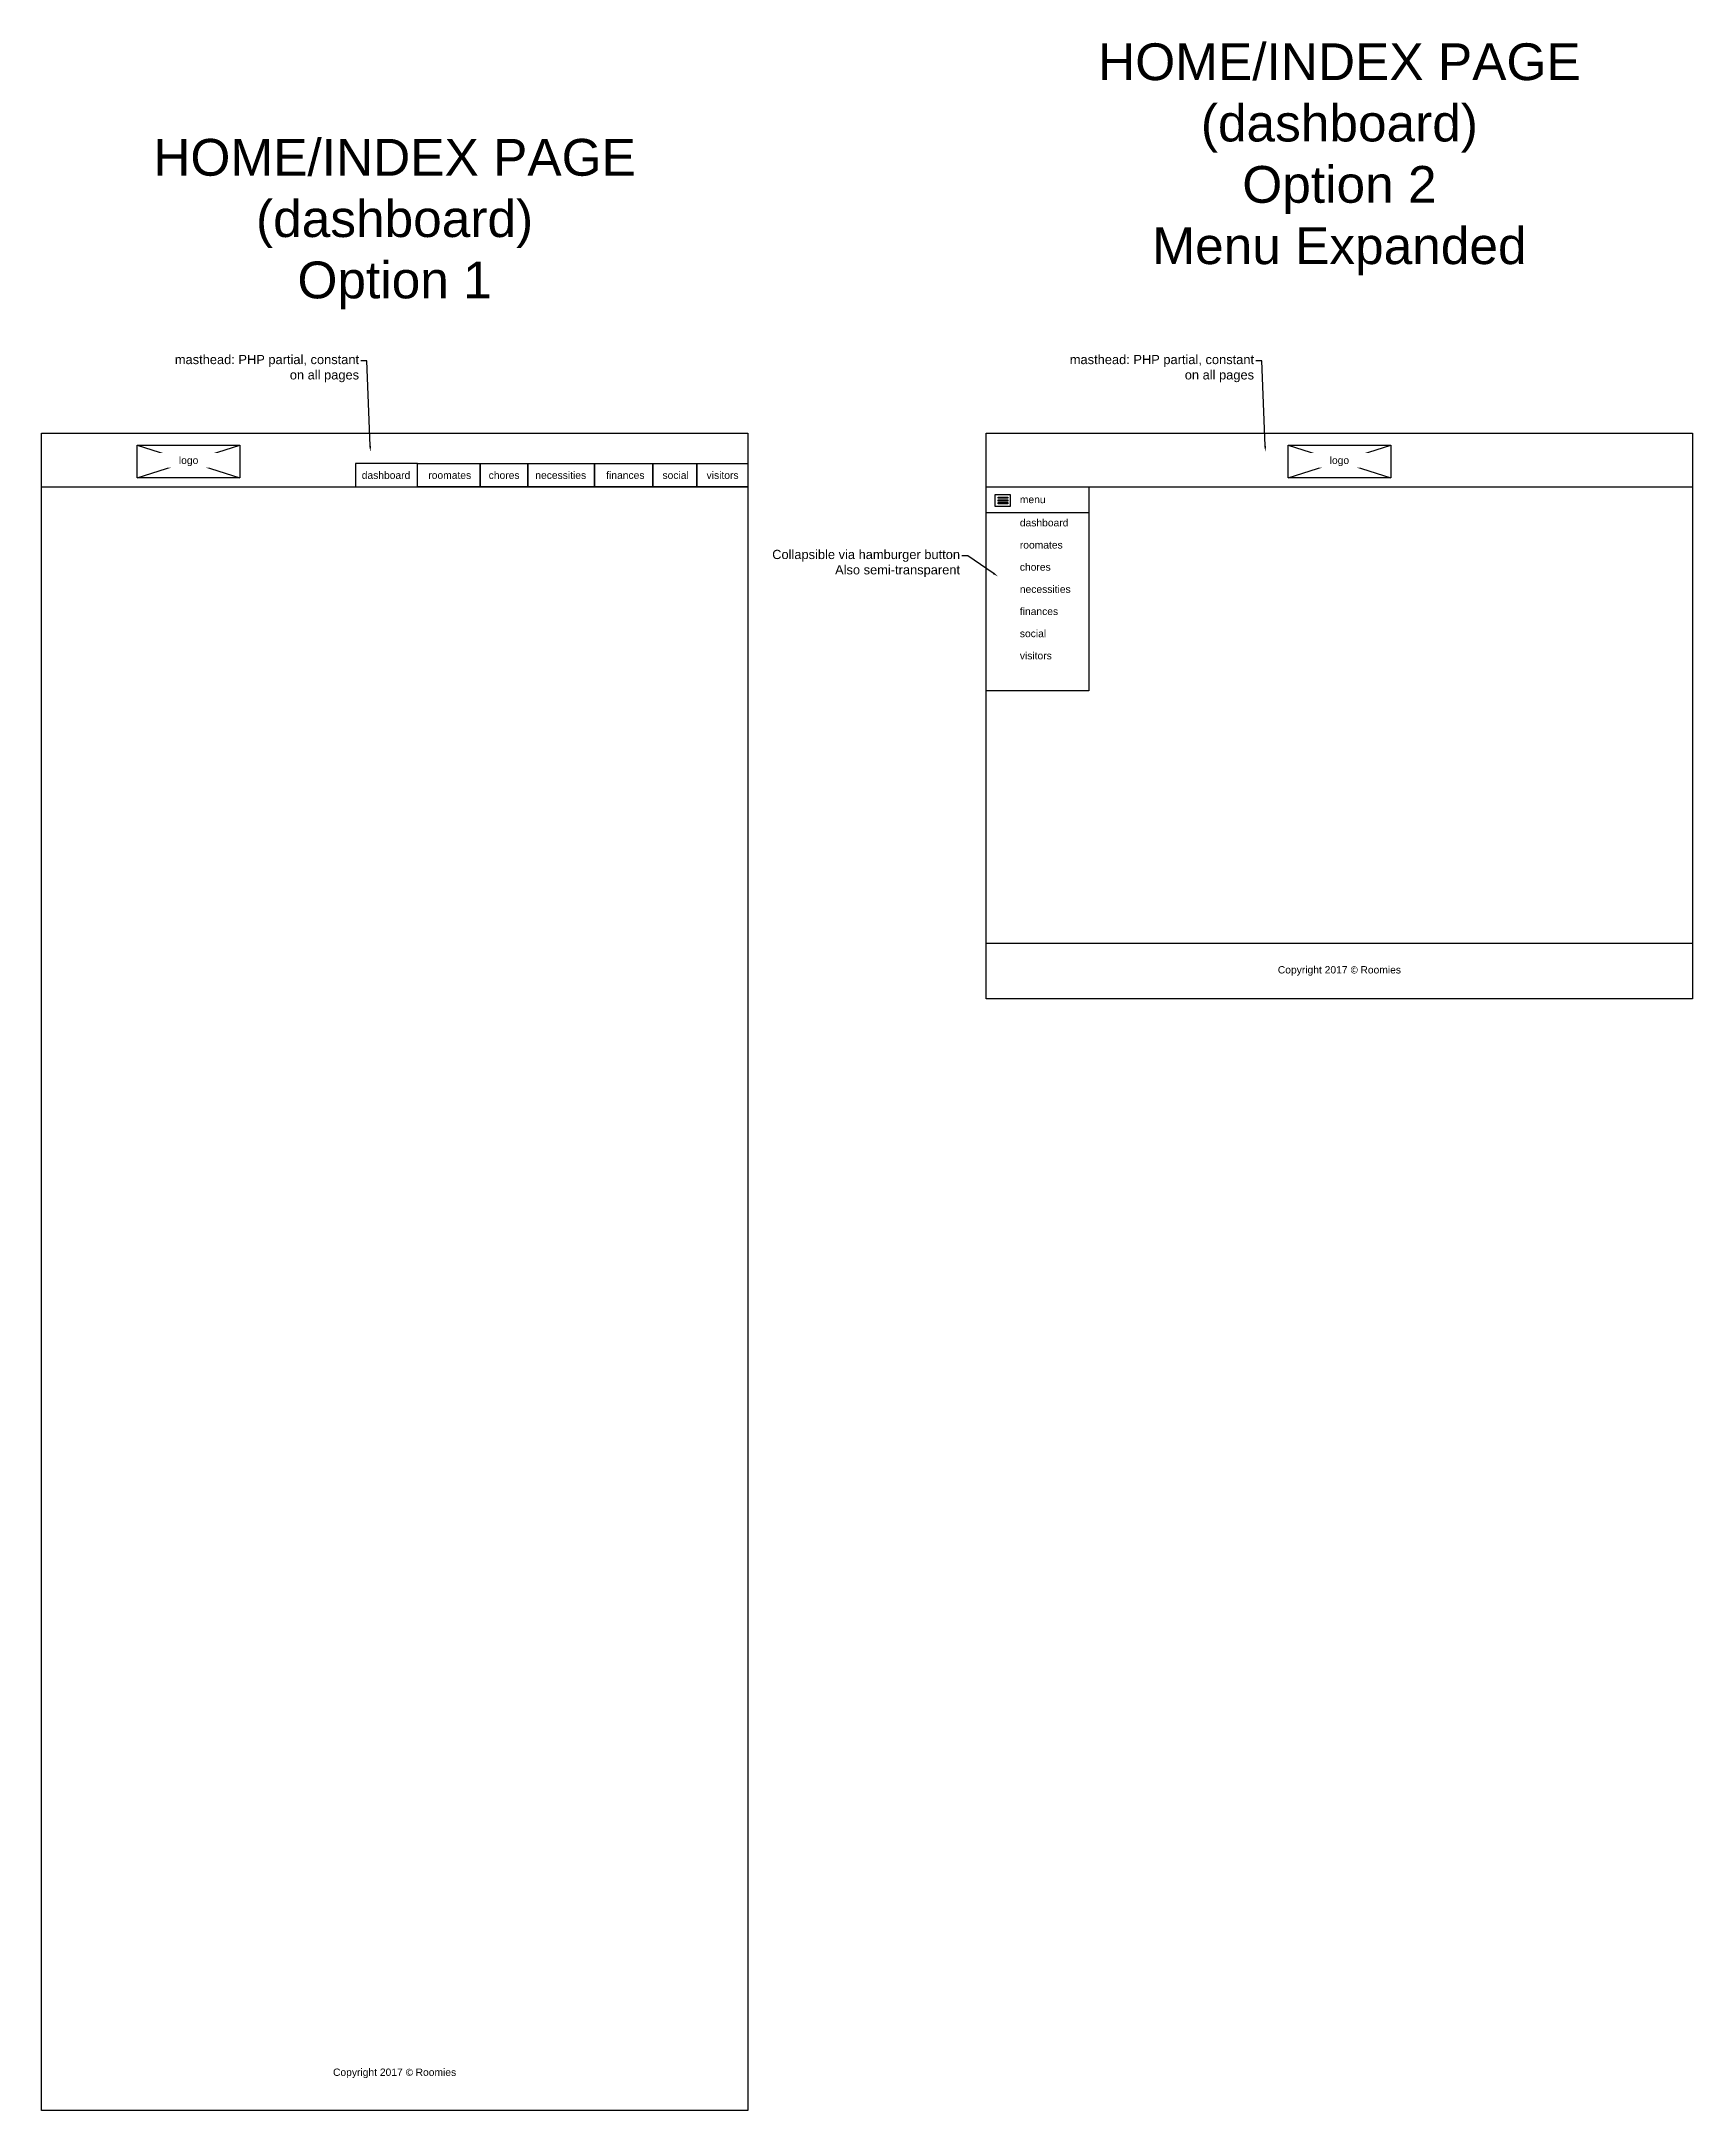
# Model space of a CAD drawing. Header units: millimetres. Extents: x 75 to 24598, y -10362 to 962.
# Drawn here: x 4635 to 9124, y -6265 to -640 of the extents above; entities that cross this region are included whole.
import ezdxf
from ezdxf import colors
from ezdxf.entities.mleader import LeaderData, LeaderLine
from ezdxf.math import Vec2, Vec3

# ---------------------------------------------------------------- set-up
doc = ezdxf.new("R2010")
doc.units = ezdxf.units.MM
doc.header["$MEASUREMENT"] = 0
doc.styles.get("Standard").update_dxf_attribs({"font": 'arial.ttf', "height": 16})

msp = doc.modelspace()

# ---------------------------------------------------------------- texts
for s, width, insert, char_height, attachment_point in [('HOME/INDEX PAGE\\P(dashboard) \\POption 2\\PMenu Expanded', 1569.909, (8163.5, -960.7), 100, 5), ('HOME/INDEX PAGE\\P(dashboard)\\POption 1', 1569.909, (5595.4, -1137.1), 100, 5), ('dashboard', 202.197, (5572.1, -1819.6), 20, 5), ('roomates', 202.197, (5745.3, -1819.6), 20, 5), ('chores', 202.197, (5893.1, -1819.6), 20, 5), ('necessities', 202.197, (6047, -1819.6), 20, 5), ('finances', 202.197, (6222.6, -1819.6), 20, 5), ('social', 202.197, (6359.3, -1819.6), 20, 5), ('visitors', 202.197, (6486.9, -1819.6), 20, 5), ('menu', 202.197, (7294.9, -1885.6), 20, 4), ('dashboard', 202.197, (7294.9, -1948.8), 20, 4), ('roomates', 202.197, (7294.9, -2009), 20, 4), ('chores', 202.197, (7294.9, -2069.2), 20, 4), ('necessities', 202.197, (7294.9, -2129.5), 20, 4), ('finances', 202.197, (7294.9, -2189.7), 20, 4), ('social', 202.197, (7294.9, -2249.9), 20, 4), ('visitors', 202.197, (7294.9, -2310.2), 20, 4), ('Copyright 2017 {\\fMicrosoft JhengHei Light|b0|i0|c136|p34;\\H0.95833x;©\\fMicrosoft JhengHei Light|b0|i0|c0|p34; }Roomies', 757.039, (8163.5, -3166.9), 20, 5), ('Copyright 2017 {\\fMicrosoft JhengHei Light|b0|i0|c136|p34;\\H0.95833x;©\\fMicrosoft JhengHei Light|b0|i0|c0|p34; }Roomies', 757.039, (5595.4, -6163.6), 20, 5)]:
    msp.add_mtext_dynamic_manual_height_columns(s, width=width, gutter_width=10, heights=[0], dxfattribs=dict(insert=insert, char_height=char_height, attachment_point=attachment_point))

# ---------------------------------------------------------------- linework, layer by layer
for p, q in [((4895.9, -1737.7), (5175, -1826.2)), ((4895.9, -1826.2), (5175, -1737.7)), ((8024, -1737.7), (8303, -1826.2)), ((8024, -1826.2), (8303, -1737.7)), ((4635.4, -1850.9), (6555.4, -1850.9)), ((7203.5, -1850.9), (9123.5, -1850.9)), ((7203.5, -1850.9), (7555, -1850.9)), ((7203.5, -1921.1), (7482, -1921.1))]:
    msp.add_line(p, q)
at = {"lineweight": 30}
msp.add_line((7203.5, -3091.9), (9123.5, -3091.9), dxfattribs=at)
for points in [[(4635.4, -1705), (6555.4, -1705), (6555.4, -6265), (4635.4, -6265)], [(7203.5, -1705), (9123.5, -1705), (9123.5, -3242.7), (7203.5, -3242.7)]]:
    msp.add_lwpolyline(points, close=True, dxfattribs=at)
for points in [[(4895.9, -1737.7), (5175, -1737.7), (5175, -1826.2), (4895.9, -1826.2)], [(8024, -1737.7), (8303, -1737.7), (8303, -1826.2), (8024, -1826.2)], [(5489.5, -1850.9), (5657.7, -1850.9), (5657.7, -1787.7), (5489.5, -1787.7)], [(5657.7, -1787.7), (5827.9, -1787.7), (5827.9, -1850.9), (5657.7, -1850.9)], [(5827.9, -1787.7), (5957.6, -1787.7), (5957.6, -1850.9), (5827.9, -1850.9)], [(5957.6, -1787.7), (6139, -1787.7), (6139, -1850.9), (5957.6, -1850.9)], [(6139, -1787.7), (6296.9, -1787.7), (6296.9, -1850.9), (6139, -1850.9)], [(6296.9, -1787.7), (6417.2, -1787.7), (6417.2, -1850.9), (6296.9, -1850.9)], [(6417.2, -1787.7), (6555.4, -1787.7), (6555.4, -1850.9), (6417.2, -1850.9)], [(7227.6, -1872.1), (7268.3, -1872.1), (7268.3, -1904.7), (7227.6, -1904.7)], [(7236.4, -1879.2), (7262.4, -1879.2), (7262.4, -1882.1), (7236.4, -1882.1)], [(7236.4, -1886.6), (7262.4, -1886.6), (7262.4, -1889.6), (7236.4, -1889.6)], [(7236.4, -1894), (7262.4, -1894), (7262.4, -1897), (7236.4, -1897)]]:
    msp.add_lwpolyline(points, close=True)
msp.add_lwpolyline([(7482, -1850.9), (7482, -2405.6), (7203.5, -2405.6)])

msp.set_redraw_order([(e.dxf.handle, doc.entitydb.next_handle()) for e in msp.query("TEXT MTEXT ATTDEF DIMENSION ARC_DIMENSION")])  # texts and dimensions are drawn at this point

# ---------------------------------------------------------------- leaders
at = {"color": 1}
ml = msp.add_multileader_mtext('Standard', dxfattribs=at)
ml.set_content('masthead: PHP partial, constant on all pages', color=1)
ml.set_leader_properties()
ml.build(insert=Vec2(0, 0))
ml.multileader.update_dxf_attribs({"dogleg_length": 16, "arrow_head_size": 16})
ctx = ml.context
ctx.base_point, ctx.char_height, ctx.arrow_head_size, ctx.landing_gap_size, ctx.plane_origin = Vec3(4995.6, -1508.7), 25, 16, 5, Vec3(5105.8, -1520.4)
ctx.text_align_type = 2
notes = []
notes.append((ctx, [(1, (1, 1, 0), (5519.9, -1508.7), (-1, 0), 16, [(0, [(5529.7, -1755.7)], 0, [])])]))
ctx.mtext.insert, ctx.mtext.width, ctx.mtext.alignment, ctx.mtext.flow_direction = Vec3(5498.9, -1492.5), 509.252, 3, 5
ml = msp.add_multileader_mtext('Standard', dxfattribs=at)
ml.set_content('masthead: PHP partial, constant on all pages', color=1)
ml.set_leader_properties()
ml.build(insert=Vec2(0, 0))
ml.multileader.update_dxf_attribs({"dogleg_length": 16, "arrow_head_size": 16})
ctx = ml.context
ctx.base_point, ctx.char_height, ctx.arrow_head_size, ctx.landing_gap_size, ctx.plane_origin = Vec3(7428.2, -1508.7), 25, 16, 5, Vec3(7538.4, -1520.4)
ctx.text_align_type = 2
notes.append((ctx, [(1, (1, 1, 0), (7952.5, -1508.7), (-1, 0), 16, [(0, [(7962.4, -1755.7)], 0, [])])]))
ctx.mtext.insert, ctx.mtext.width, ctx.mtext.alignment, ctx.mtext.flow_direction = Vec3(7931.5, -1492.5), 509.252, 3, 5
ml = msp.add_multileader_mtext('Standard', dxfattribs=at)
ml.set_content('Collapsible via hamburger button\\PAlso semi-transparent', color=1)
ml.set_leader_properties()
ml.build(insert=Vec2(0, 0))
ml.multileader.update_dxf_attribs({"dogleg_length": 16, "arrow_head_size": 16})
ctx = ml.context
ctx.base_point, ctx.char_height, ctx.arrow_head_size, ctx.landing_gap_size, ctx.plane_origin = Vec3(6620.9, -2038.4), 25, 16, 5, Vec3(6739.2, -2050.1)
ctx.text_align_type = 2
notes.append((ctx, [(1, (1, 1, 0), (7153.3, -2038.4), (-1, 0), 16, [(0, [(7236, -2094.9)], 0, [])])]))
ctx.mtext.insert, ctx.mtext.width, ctx.mtext.alignment, ctx.mtext.flow_direction = Vec3(7132.3, -2022.4), 509.252, 3, 5
for ctx, leaders in notes:
    for number, flags, end, landing, length, lines in leaders:
        leader = LeaderData()
        leader.index, (leader.has_last_leader_line, leader.has_dogleg_vector, leader.attachment_direction) = number, flags
        leader.last_leader_point, leader.dogleg_vector, leader.dogleg_length = Vec3(end), Vec3(landing), length
        for number, points, colour, breaks in lines:
            line = LeaderLine()
            line.index, line.vertices, line.color, line.breaks = number, Vec3.list(points), colors.encode_raw_color(colour), breaks
            leader.lines.append(line)
        ctx.leaders.append(leader)

# ---------------------------------------------------------------- next in the draw order: texts
at = {"char_height": 20, "attachment_point": 5, "bg_fill": 3, "box_fill_scale": 1.5, "bg_fill_color": 256, "bg_fill_transparency": 0}
for insert in [(5035.5, -1781.9), (8163.5, -1781.9)]:
    msp.add_mtext_dynamic_manual_height_columns('logo', width=202.197, gutter_width=10, heights=[0], dxfattribs=dict(at, insert=insert))

doc.saveas('drawing.dxf')
